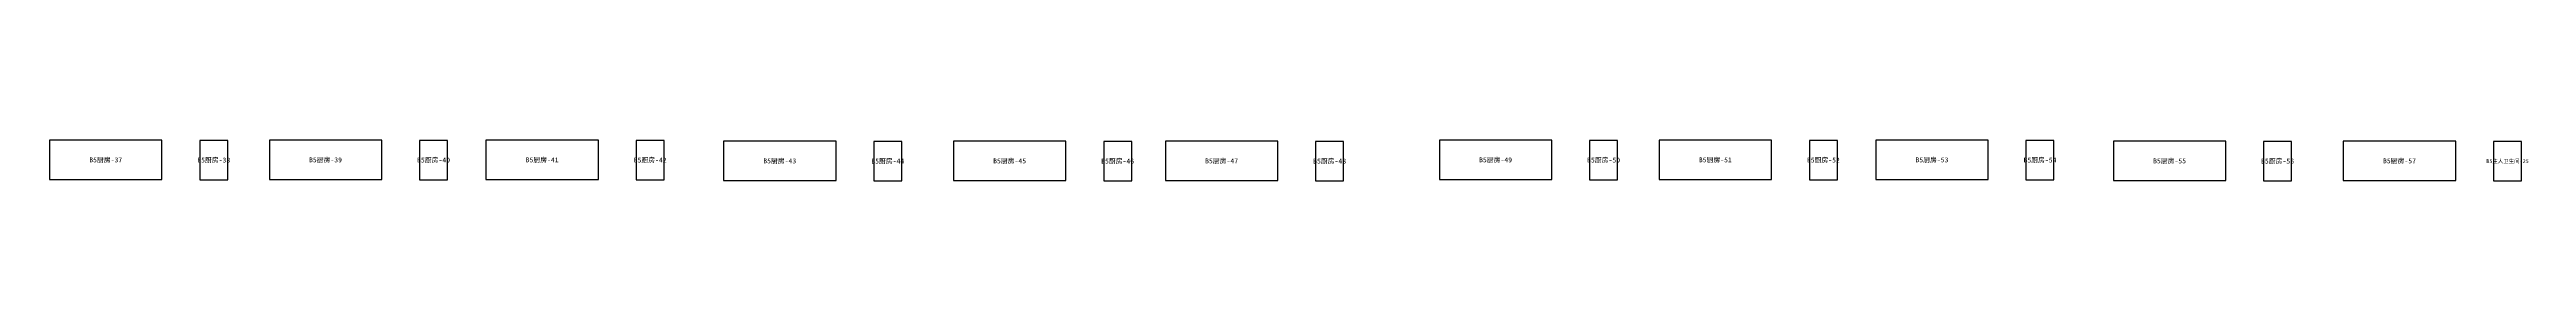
# Model space of a CAD drawing. Header units: inches. Extents: x 44145 to 132907, y -98283 to 21892.
# Drawn here: x 44710 to 85133, y -9660 to -8995 of the extents above; entities that cross this region are included whole.
import ezdxf
from ezdxf.enums import TextEntityAlignment as Align

# ---------------------------------------------------------------- set-up
doc = ezdxf.new("R2010")
doc.units = ezdxf.units.IN
doc.layers.add('NUMBERS', color=7, linetype='Continuous')
doc.layers.add('OUTER', color=7, linetype='Continuous')

msp = doc.modelspace()

# ---------------------------------------------------------------- linework, layer by layer
at = {"layer": 'OUTER'}
for points in [[(44710, -9640), (46545, -9640), (46545, -8995), (44710, -8995), (44710, -9640)], [(47161, -9643), (47619, -9643), (47619, -8998), (47161, -8998), (47161, -9643)], [(48297, -9640), (50132, -9640), (50132, -8995), (48297, -8995), (48297, -9640)], [(50749, -9643), (51206, -9643), (51206, -8998), (50749, -8998), (50749, -9643)], [(51832, -9640), (53667, -9640), (53667, -8995), (51832, -8995), (51832, -9640)], [(54283, -9643), (54741, -9643), (54741, -8998), (54283, -8998), (54283, -9643)], [(55709, -9656), (57545, -9656), (57545, -9012), (55709, -9012), (55709, -9656)], [(58161, -9660), (58618, -9660), (58618, -9015), (58161, -9015), (58161, -9660)], [(59462, -9656), (61297, -9656), (61297, -9012), (59462, -9012), (59462, -9656)], [(61914, -9660), (62371, -9660), (62371, -9015), (61914, -9015), (61914, -9660)], [(62920, -9656), (64756, -9656), (64756, -9012), (62920, -9012), (62920, -9656)], [(65372, -9660), (65829, -9660), (65829, -9015), (65372, -9015), (65372, -9660)], [(67392, -9640), (69227, -9640), (69227, -8995), (67392, -8995), (67392, -9640)], [(69843, -9643), (70300, -9643), (70300, -8998), (69843, -8998), (69843, -9643)], [(70979, -9640), (72814, -9640), (72814, -8995), (70979, -8995), (70979, -9640)], [(73430, -9643), (73888, -9643), (73888, -8998), (73430, -8998), (73430, -9643)], [(74513, -9640), (76349, -9640), (76349, -8995), (74513, -8995), (74513, -9640)], [(76965, -9643), (77422, -9643), (77422, -8998), (76965, -8998), (76965, -9643)], [(78391, -9656), (80226, -9656), (80226, -9012), (78391, -9012), (78391, -9656)], [(80843, -9660), (81300, -9660), (81300, -9015), (80843, -9015), (80843, -9660)], [(82144, -9656), (83979, -9656), (83979, -9012), (82144, -9012), (82144, -9656)], [(84595, -9660), (85053, -9660), (85053, -9015), (84595, -9015), (84595, -9660)]]:
    msp.add_lwpolyline(points, dxfattribs=at)

# ---------------------------------------------------------------- texts
at = {"layer": 'NUMBERS'}
for s, height, p in [('B5厨房-37', 80, (45627, -9317)), ('B5厨房-38', 80, (47390, -9320)), ('B5厨房-39', 80, (49214, -9317)), ('B5厨房-40', 80, (50977, -9320)), ('B5厨房-41', 80, (52749, -9317)), ('B5厨房-42', 80, (54512, -9320)), ('B5厨房-43', 80, (56627, -9334)), ('B5厨房-44', 80, (58390, -9337)), ('B5厨房-45', 80, (60379, -9334)), ('B5厨房-46', 80, (62142, -9337)), ('B5厨房-47', 80, (63838, -9334)), ('B5厨房-48', 80, (65601, -9337)), ('B5厨房-49', 80, (68309, -9317)), ('B5厨房-50', 80, (70072, -9320)), ('B5厨房-51', 80, (71896, -9317)), ('B5厨房-52', 80, (73659, -9320)), ('B5厨房-53', 80, (75431, -9317)), ('B5厨房-54', 80, (77194, -9320)), ('B5厨房-55', 80, (79309, -9334)), ('B5厨房-56', 80, (81071, -9337)), ('B5厨房-57', 80, (83061, -9334)), ('B5主人卫生间-25', 63.5, (84824, -9337))]:
    msp.add_text(s, height=height, dxfattribs=at).set_placement(p, align=Align.MIDDLE_CENTER)

doc.saveas('drawing.dxf')
